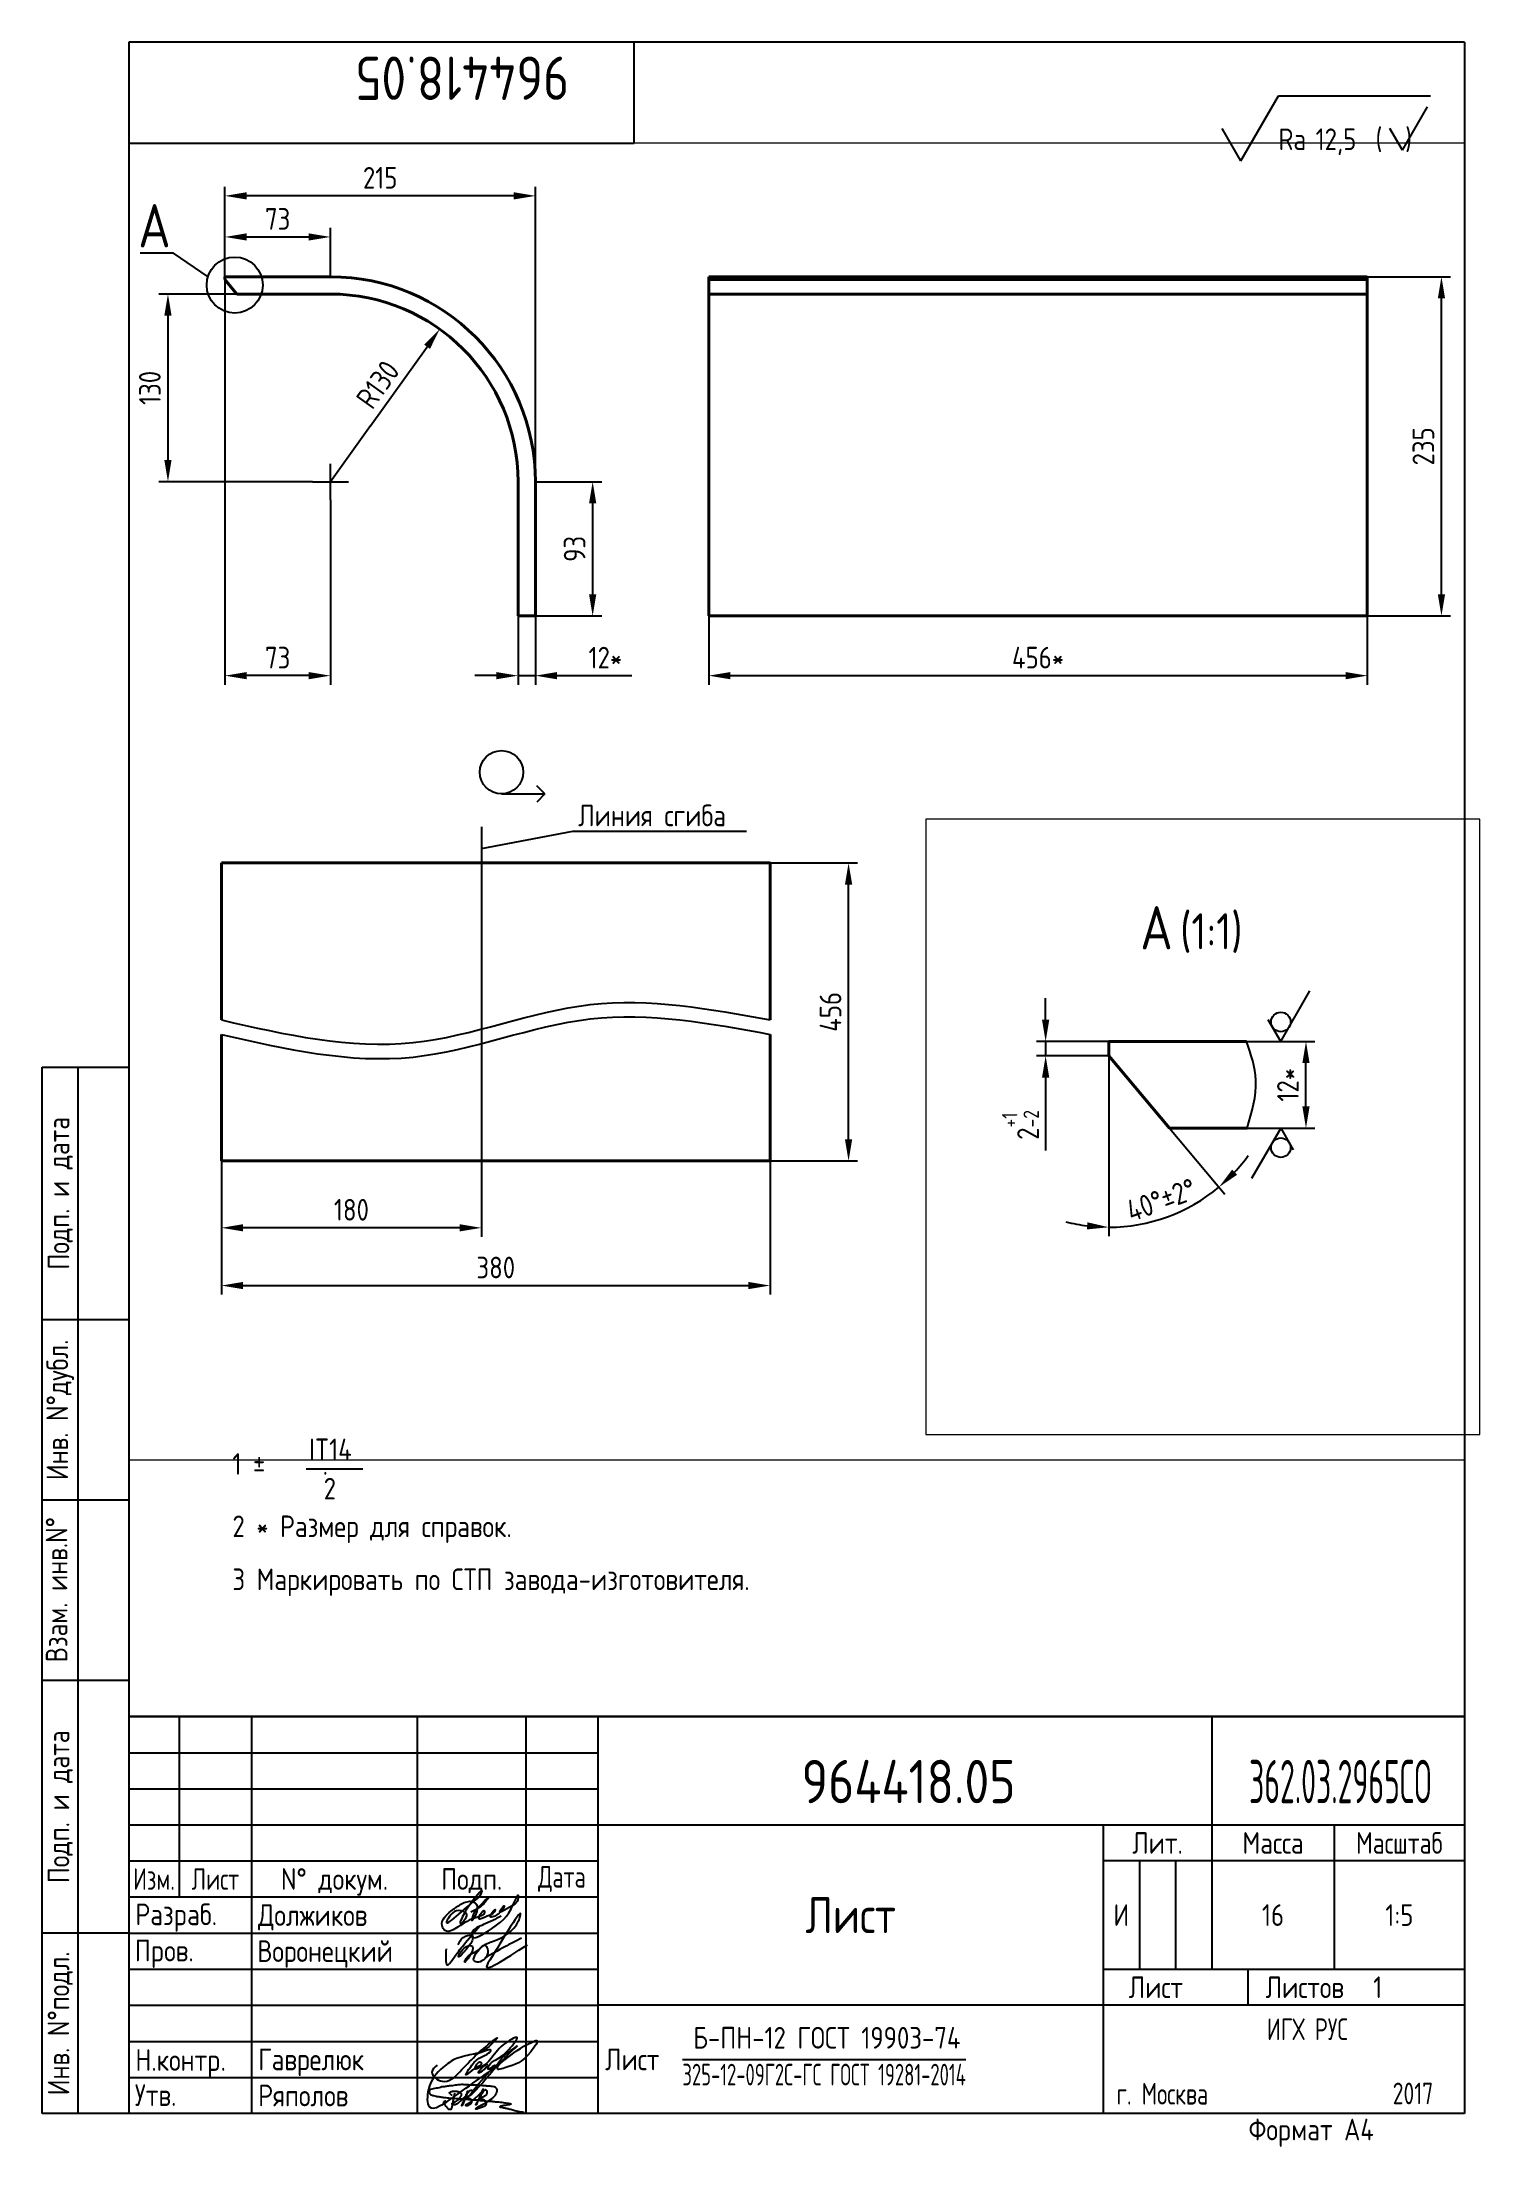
# Paper-space layout 'A4_MCad' of a CAD drawing. Header units: millimetres. Extents: x 12 to 211, y 0 to 292.
# The model-space entities are those that its viewports show. They can reach past a viewport. Long polylines and large blocks are cut down to what shows.
import ezdxf
from ezdxf.enums import TextEntityAlignment as Align

# ---------------------------------------------------------------- set-up
doc = ezdxf.new("R2010")
doc.units = ezdxf.units.MM
doc.header["$LTSCALE"] = 10
doc.linetypes.add('CENTER', pattern=[2, 1.25, -0.25, 0.25, -0.25])
doc.linetypes.add('PHANTOM', pattern=[2.5, 1.25, -0.25, 0.25, -0.25, 0.25, -0.25])
for name, color, linetype in [('Bord', 1, 'Continuous'), ('CEN', 5, 'CENTER'), ('Cont', 6, 'Continuous'), ('DIM', 7, 'Continuous'), ('PHAN', 5, 'PHANTOM'), ('Text', 3, 'Continuous'), ('Textb', 6, 'Continuous')]:
    doc.layers.add(name, color=color, linetype=linetype)
doc.styles.add('Style1', font='romans.shx', dxfattribs={"width": 0.8})
doc.dimstyles.new('Lin', dxfattribs={"dimtxt": 3, "dimasz": 3, "dimexe": 1.25, "dimexo": 0, "dimgap": 1, "dimtad": 1, "dimdec": 3, "dimtxsty": 'Style1', "dimcen": 2.5, "dimclrt": 3, "dimadec": 0, "dimazin": 0, "dimtfac": 1, "dimtdec": 3, "dimtmove": 0, "dimatfit": 3, "dimldrblk": 'DOT', "dimfxl": 1, "dimarcsym": 0})
doc.dimstyles.new('Lin5', dxfattribs={"dimscale": 5, "dimtxt": 3, "dimasz": 3, "dimexe": 1.25, "dimexo": 0, "dimgap": 1, "dimtad": 1, "dimdec": 3, "dimtxsty": 'Style1', "dimcen": 2.5, "dimclrt": 3, "dimadec": 0, "dimazin": 0, "dimtfac": 1, "dimtdec": 3, "dimtmove": 0, "dimatfit": 3, "dimldrblk": 'DOT', "dimfxl": 1, "dimarcsym": 0})

psp = doc.layouts.new('A4_MCad')

# ---------------------------------------------------------------- texts
at = {"layer": 'Text', "style": 'Style1', "width": 0.8}
for s, p in [('1 %%P     .', (38.21, 93.5)), ('IT14', (48.83, 95.52)), ('2', (50.85, 90.08)), ('2 * Размер для справок.', (38.21, 84.86)), ('3 Маркировать по СТП завода-изготовителя.', (38.21, 77.52))]:
    psp.add_text(s, height=3, dxfattribs=at).set_placement(p)

msp = doc.modelspace()

# ---------------------------------------------------------------- texts
at = {"layer": 'Text', "style": 'Style1', "width": 0.8}
msp.add_text('Линия сгиба', height=15, dxfattribs=at).set_placement((806.6225, -164.3264))

# ---------------------------------------------------------------- blocks, each defined once
blk = doc.blocks.new('A4')
at = {"layer": 'Bord'}
for p, q in [((20, 55), (85, 55)), ((20, 50), (85, 50)), ((20, 45), (85, 45)), ((160, 40), (160, 25)), ((165, 40), (165, 25)), ((20, 30), (85, 30)), ((20, 25), (85, 25)), ((20, 20), (85, 20)), ((20, 15), (85, 15)), ((20, 10), (85, 10))]:
    blk.add_line(p, q, dxfattribs=at)
at = {"layer": 'Cont'}
for p, q in [((205, 292), (20, 292)), ((20, 292), (20, 5)), ((90, 278), (90, 292)), ((205, 292), (205, 5)), ((20, 278), (90, 278)), ((8, 5), (8, 150)), ((8, 150), (20, 150)), ((13, 5), (13, 150)), ((8, 115), (20, 115)), ((20, 90), (8, 90)), ((20, 65), (8, 65)), ((205, 60), (20, 60)), ((20, 60), (205, 60)), ((27, 60), (27, 35)), ((37, 60), (37, 5)), ((60, 5), (60, 60)), ((75, 60), (75, 5)), ((85, 5), (85, 60)), ((170, 60), (170, 25)), ((85, 45), (205, 45)), ((155, 5), (155, 45)), ((187, 25), (187, 45)), ((20, 40), (85, 40)), ((205, 40), (155, 40)), ((85, 35), (20, 35)), ((20, 30), (8, 30)), ((155, 25), (205, 25)), ((175, 25), (175, 20)), ((205, 20), (85, 20)), ((20, 5), (8, 5)), ((205, 5), (20, 5))]:
    blk.add_line(p, q, dxfattribs=at)
at = {"layer": 'Text', "style": 'Style1', "width": 0.8}
for s, p in [('Подп. и дата', (10.5, 132.5)), ('Инв. N%%dдубл.', (10.5, 102.5)), ('Взам. инв.N%%d ', (10, 78.38)), ('Подп. и дата', (10.5, 47.5)), ('Инв. N%%dподл.', (10.5, 17.5))]:
    blk.add_text(s, height=3, rotation=90, dxfattribs=at).set_placement(p, align=Align.MIDDLE)
at = {"layer": 'Text', "style": 'Style1'}
for s, width, p in [('Лит.', 0.8, (162.5, 42.5)), ('Масса', 0.8, (178.5, 42.5)), ('Масштаб', 0.75, (196, 42.5)), ('Изм.', 0.7, (23.5, 37.5)), ('Лист', 0.7, (32, 37.5)), ('N%%d докум.', 0.8, (48.5, 37.5)), ('Подп.', 0.8, (67.5, 37.5)), ('Лист', 0.8, (162.27, 22.5)), ('Листов', 0.8, (182.9, 22.5))]:
    blk.add_text(s, height=3, dxfattribs=dict(at, width=width)).set_placement(p, align=Align.MIDDLE_CENTER)
at = {"layer": 'Text', "style": 'Style1', "width": 0.7}
for s, p in [('Дата', (80, 37.5)), ('ИГХ РУС', (183.27, 16.69))]:
    blk.add_text(s, height=3, dxfattribs=at).set_placement(p, align=Align.MIDDLE)
at = {"layer": 'Text', "style": 'Style1'}
for s, width, p in [('Разpаб.', 0.8, (20.92, 31.1)), ('Пpов.', 0.8, (20.84, 26.08)), ('Н.контp.', 0.8, (20.92, 10.92)), ('Утв.', 0.8, (20.84, 6.06)), ('г. Москва', 0.7, (156.83, 6.25)), ('Фоpмат А4', 0.8, (175.11, 1.29))]:
    blk.add_text(s, height=3, dxfattribs=dict(at, width=width)).set_placement(p)
for tag, p, width in [('ФИО', (39, 31), 0.8), ('ФИО', (39, 26), 0.8), ('ГОСТ_СОРТАМЕНТА', (98.19, 14), 0.8), ('ФИО', (39, 11), 0.8), ('ФИО', (39, 6), 0.8), ('200', (192.85, 6.29), 0.7)]:
    blk.add_attdef(tag, p, '', height=3, dxfattribs=dict(at, width=width))
at = {"layer": 'Text', "style": 'Style1', "width": 0.8}
for tag, p in [('И', (157.49, 32.5)), ('700', (178.5, 32.5)), ('1:20', (196, 32.5))]:
    blk.add_attdef(tag, text='', height=3, dxfattribs=at).set_placement(p, align=Align.MIDDLE)
blk.add_attdef('Сборочный_чертеж', text='', height=3, dxfattribs=at).set_placement((120, 21.3), align=Align.CENTER)
for tag, p in [('1', (171.12, 22.5)), ('2', (193, 22.5))]:
    blk.add_attdef(tag, text='', height=3, dxfattribs=at).set_placement(p, align=Align.MIDDLE_CENTER)
blk.add_attdef('ЛИСТ', text='', height=3, dxfattribs=at).set_placement((85.99, 12.5), align=Align.MIDDLE_LEFT)
at = {"layer": 'Text', "style": 'Style1', "width": 0.7}
blk.add_attdef('%%OГОСТ_ТЕХ._ТРЕБОВАНИЙ', text='', height=3, dxfattribs=at).set_placement((98.19, 8), align=Align.BOTTOM_LEFT)
at = {"layer": 'Textb', "style": 'Style1', "width": 0.8}
blk.add_attdef('1234567', (81, 290), '', height=6, rotation=180, dxfattribs=at)
blk.add_attdef('1234567', (123.4, 48), '', height=6, dxfattribs=at)
for tag, height, p in [('123ХЯ', 6, (183.62, 48)), ('НАИМЕНОВАНИЕ', 5, (120, 30))]:
    blk.add_attdef(tag, text='', height=height, dxfattribs=at).set_placement(p, align=Align.CENTER)
blk = doc.blocks.new('A$C314368CF')
at = {"layer": 'Text'}
for q in [(7.18, 6), (1.98, 3)]:
    blk.add_line((3.72, 0), q, dxfattribs=at)
at = {"layer": 'Text', "style": 'Style1', "width": 0.8}
blk.add_text('(  )', height=3, dxfattribs=at).set_placement((0, 0))
blk = doc.blocks.new('sherISO_18')
at = {"layer": 'Cont'}
for p, q in [((-30.94, -16.46), (-25.74, -7.46)), ((-25.74, -7.46), (-4.67, -7.46)), ((-30.94, -16.46), (-33.54, -11.96))]:
    blk.add_line(p, q, dxfattribs=at)
blk.add_blockref('A$C314368CF', (-12.3, -14.96))
at = {"layer": 'Textb', "style": 'Style1', "width": 0.8}
blk.add_text('Ra', height=3, dxfattribs=at).set_placement((-25.74, -14.96))
blk.add_attdef('12,5', (-20.6, -14.96), '', height=3, dxfattribs=at)
blk = doc.blocks.new('A$C63F45750')
at = {"layer": 'Text'}
for points, knots in [([(3.17, 2.37), (3.12, 2.38), (3.04, 2.41), (2.94, 2.5), (2.85, 2.57), (2.79, 2.69), (2.87, 2.77), (2.99, 2.84), (3.16, 2.89), (3.36, 2.93), (3.6, 2.95), (3.82, 2.92), (4.05, 2.87), (4.25, 2.78), (4.45, 2.63), (4.46, 2.42), (4.38, 2.26), (4.28, 2.1), (4.17, 1.94), (4.03, 1.78), (3.89, 1.62), (3.75, 1.52), (3.63, 1.43), (3.49, 1.36), (3.35, 1.3), (3.24, 1.25), (3.16, 1.21), (3.12, 1.15), (3.19, 1.1), (3.27, 1.09), (3.4, 1.07), (3.55, 1.07), (3.72, 1.12), (3.92, 1.19), (4.1, 1.34), (4.26, 1.51), (4.44, 1.65), (4.59, 1.81), (4.74, 1.93), (4.84, 2.04), (4.93, 2.14), (5.07, 2.29), (5.19, 2.53), (5.28, 2.68), (5.35, 2.96), (5.23, 2.66), (5.2, 2.44), (5.04, 2.09), (4.95, 1.81), (4.86, 1.57), (4.75, 1.31), (4.67, 1.12), (4.46, 0.78), (4.62, 1.17), (4.71, 1.45), (4.88, 1.74), (5.01, 2), (5.08, 2.19), (5.19, 2.4), (5.32, 2.58), (5.4, 2.75), (5.52, 2.89), (5.65, 3.04), (5.85, 3.1), (6.02, 3.03), (6.08, 2.87), (6.03, 2.7), (5.9, 2.51), (5.7, 2.37), (5.55, 2.23), (5.4, 2.17), (5.31, 2.12), (5.12, 2.09), (5.35, 2.07), (5.48, 2), (5.64, 1.93), (5.75, 1.8), (5.85, 1.67), (5.89, 1.54), (5.89, 1.37), (5.8, 1.2), (5.63, 1.06), (5.41, 0.94), (5.23, 0.86), (5.02, 0.92), (5.13, 1.1), (5.28, 1.16), (5.44, 1.27), (5.61, 1.36), (5.74, 1.46), (5.86, 1.53), (5.95, 1.61), (6.05, 1.69), (6.15, 1.77), (6.28, 1.87), (6.46, 2.02), (6.65, 2.19), (6.83, 2.37), (6.98, 2.49), (7.11, 2.61), (7.2, 2.74), (7.32, 2.84), (7.42, 2.97), (7.48, 3.08), (7.48, 3.27), (7.34, 3.08), (7.28, 2.94), (7.18, 2.69), (7.1, 2.46), (7, 2.22), (6.93, 1.98), (6.83, 1.78), (6.73, 1.55), (6.67, 1.34), (6.6, 1.14), (6.56, 1.03), (6.39, 0.99), (6.62, 1.33), (6.75, 1.54), (6.93, 1.87), (7.05, 2.08), (7.18, 2.32), (7.33, 2.6), (7.47, 2.89), (7.6, 3.07), (7.79, 3.18), (7.95, 3.01), (8, 2.81), (7.99, 2.62), (7.94, 2.46), (7.83, 2.33), (7.69, 2.22), (7.53, 2.11), (7.37, 2.03), (7.21, 1.99), (7.11, 1.97), (6.89, 1.98), (7.07, 1.94), (7.15, 1.9), (7.27, 1.88), (7.39, 1.84), (7.52, 1.81), (7.62, 1.72), (7.7, 1.62), (7.78, 1.51), (7.83, 1.39), (7.87, 1.26), (7.88, 1.13), (7.86, 0.99), (7.75, 0.88), (7.6, 0.77), (7.4, 0.73), (7.19, 0.66), (6.97, 0.55), (6.71, 0.48), (6.57, 0.44), (6.42, 0.42), (6.52, 0.58), (6.61, 0.64), (6.81, 0.78), (7.06, 0.89), (7.33, 1.04), (7.55, 1.16), (7.7, 1.24), (7.84, 1.32), (7.99, 1.43), (8.21, 1.58), (8.48, 1.76), (8.74, 1.95), (8.97, 2.12), (9.1, 2.29), (9.23, 2.44), (9.3, 2.6), (9.37, 2.74), (9.42, 2.92), (9.45, 3.13), (9.21, 3.48), (8.67, 3.59), (8.09, 3.63), (7.57, 3.66), (7.06, 3.74), (6.57, 3.75), (6.09, 3.74), (5.67, 3.78), (5.28, 3.78), (4.96, 3.81), (4.65, 3.83), (4.31, 3.82), (3.97, 3.79), (3.61, 3.74), (3.22, 3.67), (2.86, 3.66), (2.53, 3.61), (2.18, 3.52), (1.78, 3.54), (1.38, 3.37), (0.96, 3.35), (0.58, 3.24), (0.25, 3.19), (0.03, 3.06), (-0.03, 2.83), (0.02, 2.6), (0.26, 2.38), (0.59, 2.33), (1, 2.2), (1.48, 2.15), (1.93, 2.05), (2.35, 2.02), (2.72, 2.01), (3.11, 1.94), (3.68, 1.94), (4.25, 1.83), (4.91, 1.87), (5.53, 1.76), (6.13, 1.72), (6.73, 1.71), (7.32, 1.62), (7.99, 1.55), (8.64, 1.54), (9.16, 1.46), (9.61, 1.42), (10.03, 1.4), (10.41, 1.32), (10.73, 1.29), (11.01, 1.24), (11.18, 1.23), (11.42, 1.14), (11.18, 1.06), (11.01, 1.03), (10.71, 0.98), (10.37, 0.92), (10.1, 0.91), (9.65, 0.75), (10.22, 0.67), (10.54, 0.59), (11.08, 0.47), (11.61, 0.35), (12.17, 0.15), (12.64, 0.08), (12.98, 0.03), (13.11, 0.01), (13.18, 0)], [0, 0, 0, 0, 0.153866, 0.270441, 0.388867, 0.510533, 0.592156, 0.71333, 0.90842, 1.11344, 1.349254, 1.61246, 1.782219, 2.047249, 2.291879, 2.451528, 2.651081, 2.806158, 3.017979, 3.227348, 3.462381, 3.633009, 3.75766, 3.920516, 4.080796, 4.214529, 4.291786, 4.349969, 4.397594, 4.50822, 4.594826, 4.799244, 4.954392, 5.128468, 5.437537, 5.632649, 5.842485, 6.094987, 6.293219, 6.410959, 6.551192, 6.687808, 7.022147, 7.294342, 7.425356, 7.52079, 7.946481, 8.313051, 8.59833, 8.833695, 9.090496, 9.427695, 9.601191, 9.883219, 10.093306, 10.673943, 10.798776, 10.974628, 11.287247, 11.486184, 11.648652, 11.848902, 12.027194, 12.25348, 12.40059, 12.537783, 12.716293, 12.91523, 13.208551, 13.438489, 13.549668, 13.67779, 13.77127, 13.930001, 14.029091, 14.272112, 14.434836, 14.547084, 14.739051, 14.830983, 15.061241, 15.268922, 15.500489, 15.788979, 15.879568, 16.024283, 16.221854, 16.418714, 16.593102, 16.783247, 16.91018, 17.018213, 17.135263, 17.278205, 17.430482, 17.620087, 17.979626, 18.191789, 18.388716, 18.565718, 18.714854, 18.857929, 19.039974, 19.171375, 19.283034, 19.400085, 19.618058, 19.882245, 20.150781, 20.377854, 20.649532, 20.89723, 21.042543, 21.40016, 21.557817, 21.667145, 21.752781, 21.926256, 22.412297, 22.813145, 22.961412, 23.171289, 23.607257, 23.940428, 24.110007, 24.291214, 24.48084, 24.697609, 24.904078, 25.034245, 25.218018, 25.407651, 25.573473, 25.787447, 25.930292, 26.051316, 26.18846, 26.285312, 26.406799, 26.52425, 26.630463, 26.793722, 26.898606, 27.029313, 27.171012, 27.314101, 27.419918, 27.580557, 27.709367, 27.829268, 28.024364, 28.266961, 28.41242, 28.705761, 28.989137, 29.187748, 29.233768, 29.332802, 29.529535, 29.667094, 30.039923, 30.332117, 30.61061, 30.769982, 30.856778, 31.109923, 31.313488, 31.656425, 32.066331, 32.296628, 32.49714, 32.710276, 32.891468, 33.014834, 33.177747, 33.444503, 33.618009, 34.409008, 34.914636, 35.419802, 35.95397, 36.458179, 36.88069, 37.388403, 37.738353, 38.034261, 38.353468, 38.693154, 39.037638, 39.391136, 39.787481, 40.203773, 40.488977, 40.784975, 41.26625, 41.668005, 42.070065, 42.499388, 42.869834, 43.079573, 43.213439, 43.554591, 43.717296, 44.153724, 44.506336, 45.019111, 45.587859, 45.90191, 46.270392, 46.703958, 47.093115, 47.952647, 48.44014, 49.079253, 49.808223, 50.268654, 50.851051, 51.604831, 52.298429, 52.776925, 53.1907, 53.661988, 54.042386, 54.348524, 54.616841, 54.853814, 54.983777, 55.126096, 55.333328, 55.613101, 56.008732, 56.315809, 56.59982, 56.87931, 57.399251, 57.889617, 58.432507, 59.066698, 59.660314, 59.862668, 60.07277, 60.07277, 60.07277, 60.07277]), ([(2.31, 1.53), (2.26, 1.52), (2.17, 1.51), (2.06, 1.48), (1.93, 1.38), (2.07, 1.25), (2.14, 1.11), (2.26, 0.93), (2.39, 0.72), (2.57, 0.54), (2.71, 0.44), (2.86, 0.4), (3.02, 0.43), (3.14, 0.54), (3.21, 0.79), (3.25, 1.07), (3.31, 1.4), (3.35, 1.67), (3.38, 1.92), (3.47, 2.19), (3.5, 2.43), (3.54, 2.59), (3.56, 2.64)], [0, 0, 0, 0, 0.15847, 0.269731, 0.363591, 0.555514, 0.688037, 0.848606, 1.204359, 1.433632, 1.58673, 1.729549, 1.880686, 2.057874, 2.19169, 2.63505, 2.928153, 3.184121, 3.441863, 3.696117, 4.025873, 4.178055, 4.178055, 4.178055, 4.178055])]:
    blk.add_open_spline(points, degree=3, knots=knots, dxfattribs=at)
blk = doc.blocks.new('ZNAK02')
at = {"layer": 'Textb', "style": 'Style1', "width": 0.8}
blk.add_attdef('А-А', text='', height=6, dxfattribs=at).set_placement((13.92, -0.06), align=Align.RIGHT)
blk.add_attdef('SC(1)', (14.94, -0.06), '', height=5, dxfattribs=at)
blk = doc.blocks.new('*D27')
at = {"layer": 'Defpoints', "color": 0, "transparency": 16777216}
for p in [(89.53, -185.36), (97.75, -185.36), (88.13, -197.36)]:
    blk.add_point(p, dxfattribs=at)
at = {"layer": 'DIM', "color": 0, "lineweight": -2, "transparency": 16777216}
for p, q in [((89.53, -185.36), (99, -185.36)), ((97.75, -194.36), (97.75, -188.36)), ((88.13, -197.36), (99, -197.36))]:
    blk.add_line(p, q, dxfattribs=at)
at = {"layer": 'DIM', "color": 0, "transparency": 16777216}
for points in [[(97.25, -188.36), (98.25, -188.36), (97.75, -185.36)], [(97.25, -194.36), (98.25, -194.36), (97.75, -197.36)]]:
    blk.add_solid(points, dxfattribs=at)
at = {"layer": 'DIM', "color": 3, "transparency": 16777216, "insert": (95.25, -191.36), "char_height": 3, "attachment_point": 5, "rotation": 90, "style": 'Style1'}
blk.add_mtext('12*', dxfattribs=at)
blk = doc.blocks.new('_Dot')
at = {"color": 0, "linetype": 'ByBlock', "lineweight": -2}
blk.add_line((-0.5, 0), (-1, 0), dxfattribs=at)
at = {"color": 0, "linetype": 'ByBlock', "const_width": 0.5}
blk.add_lwpolyline([(-0.25, 0, 1), (0.25, 0, 1)], format="xyb", close=True, dxfattribs=at)
blk = doc.blocks.new('*D29')
at = {"layer": 'Defpoints', "color": 0, "transparency": 16777216}
for p in [(70.44, -185.36), (70.44, -187.36), (70.44, -187.36), (78.83, -197.36), (75.92, -210.46)]:
    blk.add_point(p, dxfattribs=at)
at = {"layer": 'DIM', "color": 0, "lineweight": -2, "transparency": 16777216}
for p, q in [((70.44, -187.36), (70.44, -212.35)), ((78.83, -197.36), (86.5, -206.5))]:
    blk.add_line(p, q, dxfattribs=at)
for start, end in [(317.2476, 324.4953), (270, 310), (255.5047, 262.7524)]:
    blk.add_arc((70.44, -187.36), 23.73, start, end, dxfattribs=at)
at = {"layer": 'DIM', "color": 0, "transparency": 16777216}
for points in [[(88.21, -203.83), (87.52, -203.11), (85.7, -205.54)], [(67.48, -210.41), (67.42, -211.4), (70.44, -211.1)]]:
    blk.add_solid(points, dxfattribs=at)
at = {"layer": 'DIM', "color": 3, "transparency": 16777216, "insert": (77.7, -207.31), "char_height": 3, "attachment_point": 5, "rotation": 20, "style": 'Style1'}
blk.add_mtext('40°%%p2%%d', dxfattribs=at)
blk = doc.blocks.new('*D28')
at = {"layer": 'Defpoints', "color": 0, "transparency": 16777216}
for p in [(70.44, -185.36), (61.69, -187.36), (70.44, -187.36)]:
    blk.add_point(p, dxfattribs=at)
at = {"layer": 'DIM', "color": 0, "lineweight": -2, "transparency": 16777216}
for p, q in [((61.69, -182.36), (61.69, -179.36)), ((70.44, -185.36), (60.44, -185.36)), ((61.69, -185.36), (61.69, -187.36)), ((70.44, -187.36), (60.44, -187.36)), ((61.69, -190.36), (61.69, -200.47))]:
    blk.add_line(p, q, dxfattribs=at)
at = {"layer": 'DIM', "color": 0, "transparency": 16777216}
for points in [[(61.19, -182.36), (62.19, -182.36), (61.69, -185.36)], [(61.19, -190.36), (62.19, -190.36), (61.69, -187.36)]]:
    blk.add_solid(points, dxfattribs=at)
at = {"layer": 'DIM', "color": 3, "transparency": 16777216, "insert": (58.2, -196.92), "char_height": 3, "attachment_point": 5, "rotation": 90, "style": 'Style1'}
blk.add_mtext('2{}{\\H0.71x;\\C3;\\S+1^-2;}', dxfattribs=at)
blk = doc.blocks.new('sherISO_09')
at = {"layer": 'Text'}
for q in [(4.04, 7), (-1.73, 3)]:
    blk.add_line((0, 0), q, dxfattribs=at)
blk.add_circle((0, 2.71), 1.35, dxfattribs=at)
blk = doc.blocks.new('*D30')
at = {"layer": 'Defpoints', "color": 0, "transparency": 16777216}
for p in [(765.02, -18.65), (777.02, -18.65), (777.02, -60)]:
    blk.add_point(p, dxfattribs=at)
at = {"layer": 'DIM', "color": 0, "linetype": 'ByBlock', "lineweight": -2, "transparency": 16777216}
for p, q in [((765.02, -18.65), (765.02, -66.25)), ((777.02, -18.65), (777.02, -66.25)), ((750.02, -60), (735.02, -60)), ((765.02, -60), (777.02, -60)), ((792.02, -60), (843.87, -60))]:
    blk.add_line(p, q, dxfattribs=at)
at = {"layer": 'DIM', "color": 0, "transparency": 16777216}
for points in [[(750.02, -57.5), (750.02, -62.5), (765.02, -60)], [(792.02, -57.5), (792.02, -62.5), (777.02, -60)]]:
    blk.add_solid(points, dxfattribs=at)
at = {"layer": 'DIM', "color": 3, "transparency": 16777216, "insert": (825.45, -47.5), "char_height": 15, "attachment_point": 5, "style": 'Style1'}
blk.add_mtext('12*', dxfattribs=at)
blk = doc.blocks.new('*D31')
at = {"layer": 'Defpoints', "color": 0, "transparency": 16777216}
for p in [(897.1, -18.65), (1353.1, -18.65), (1353.1, -60)]:
    blk.add_point(p, dxfattribs=at)
at = {"layer": 'DIM', "color": 0, "linetype": 'ByBlock', "lineweight": -2, "transparency": 16777216}
for p, q in [((897.1, -18.65), (897.1, -66.25)), ((1353.1, -18.65), (1353.1, -66.25)), ((912.1, -60), (1338.1, -60))]:
    blk.add_line(p, q, dxfattribs=at)
at = {"layer": 'DIM', "color": 0, "transparency": 16777216}
for points in [[(912.1, -57.5), (912.1, -62.5), (897.1, -60)], [(1338.1, -57.5), (1338.1, -62.5), (1353.1, -60)]]:
    blk.add_solid(points, dxfattribs=at)
at = {"layer": 'DIM', "color": 3, "transparency": 16777216, "insert": (1125.1, -47.5), "char_height": 15, "attachment_point": 5, "style": 'Style1'}
blk.add_mtext('456*', dxfattribs=at)
blk = doc.blocks.new('*D32')
at = {"layer": 'Defpoints', "color": 0, "transparency": 16777216}
for p in [(1353.1, 216.35), (1404.5, 216.35), (1353.1, -18.65)]:
    blk.add_point(p, dxfattribs=at)
at = {"layer": 'DIM', "color": 0, "linetype": 'ByBlock', "lineweight": -2, "transparency": 16777216}
for p, q in [((1353.1, 216.35), (1410.75, 216.35)), ((1404.5, -3.65), (1404.5, 201.35)), ((1353.1, -18.65), (1410.75, -18.65))]:
    blk.add_line(p, q, dxfattribs=at)
at = {"layer": 'DIM', "color": 0, "transparency": 16777216}
for points in [[(1402, 201.35), (1407, 201.35), (1404.5, 216.35)], [(1402, -3.65), (1407, -3.65), (1404.5, -18.65)]]:
    blk.add_solid(points, dxfattribs=at)
at = {"layer": 'DIM', "color": 3, "transparency": 16777216, "insert": (1392, 98.85), "char_height": 15, "attachment_point": 5, "rotation": 90, "style": 'Style1'}
blk.add_mtext('235', dxfattribs=at)
blk = doc.blocks.new('*D33')
at = {"layer": 'Defpoints', "color": 0, "transparency": 16777216}
for p in [(561.94, 272.39), (561.94, 216.35), (777.02, 74.35)]:
    blk.add_point(p, dxfattribs=at)
at = {"layer": 'DIM', "color": 0, "linetype": 'ByBlock', "lineweight": -2, "transparency": 16777216}
for p, q in [((561.94, 216.35), (561.94, 278.64)), ((777.02, 74.35), (777.02, 278.64)), ((762.02, 272.39), (576.94, 272.39))]:
    blk.add_line(p, q, dxfattribs=at)
at = {"layer": 'DIM', "color": 0, "transparency": 16777216}
for points in [[(576.94, 274.89), (576.94, 269.89), (561.94, 272.39)], [(762.02, 274.89), (762.02, 269.89), (777.02, 272.39)]]:
    blk.add_solid(points, dxfattribs=at)
at = {"layer": 'DIM', "color": 3, "transparency": 16777216, "insert": (669.48, 284.89), "char_height": 15, "attachment_point": 5, "style": 'Style1'}
blk.add_mtext('215', dxfattribs=at)
blk = doc.blocks.new('*D34')
at = {"layer": 'Defpoints', "color": 0, "transparency": 16777216}
for p in [(710.71, 180.03), (635.02, 74.35)]:
    blk.add_point(p, dxfattribs=at)
at = {"layer": 'DIM', "color": 0, "linetype": 'ByBlock', "lineweight": -2, "transparency": 16777216}
blk.add_line((662.8, 113.14), (701.98, 167.84), dxfattribs=at)
at = {"layer": 'DIM', "color": 0, "transparency": 16777216}
blk.add_solid([(699.95, 169.29), (704.01, 166.38), (710.71, 180.03)], dxfattribs=at)
at = {"layer": 'DIM', "color": 3, "transparency": 16777216, "insert": (667.86, 141.67), "char_height": 15, "attachment_point": 5, "rotation": 54.3885, "style": 'Style1'}
blk.add_mtext('R130', dxfattribs=at)
blk = doc.blocks.new('*D35')
at = {"layer": 'Defpoints', "color": 0, "transparency": 16777216}
for p in [(561.94, 214.35), (635.02, 61.85), (561.94, -60)]:
    blk.add_point(p, dxfattribs=at)
at = {"layer": 'DIM', "color": 0, "linetype": 'ByBlock', "lineweight": -2, "transparency": 16777216}
for p, q in [((561.94, 214.35), (561.94, -66.25)), ((635.02, 61.85), (635.02, -66.25)), ((620.02, -60), (576.94, -60))]:
    blk.add_line(p, q, dxfattribs=at)
at = {"layer": 'DIM', "color": 0, "transparency": 16777216}
for points in [[(576.94, -57.5), (576.94, -62.5), (561.94, -60)], [(620.02, -57.5), (620.02, -62.5), (635.02, -60)]]:
    blk.add_solid(points, dxfattribs=at)
at = {"layer": 'DIM', "color": 3, "transparency": 16777216, "insert": (598.48, -47.5), "char_height": 15, "attachment_point": 5, "style": 'Style1'}
blk.add_mtext('73', dxfattribs=at)
blk = doc.blocks.new('*D36')
at = {"layer": 'Defpoints', "color": 0, "transparency": 16777216}
for p in [(570.33, 204.35), (522.5, 74.35), (622.52, 74.35)]:
    blk.add_point(p, dxfattribs=at)
at = {"layer": 'DIM', "color": 0, "linetype": 'ByBlock', "lineweight": -2, "transparency": 16777216}
for p, q in [((570.33, 204.35), (516.25, 204.35)), ((522.5, 189.35), (522.5, 89.35)), ((622.52, 74.35), (516.25, 74.35))]:
    blk.add_line(p, q, dxfattribs=at)
at = {"layer": 'DIM', "color": 0, "transparency": 16777216}
for points in [[(520, 189.35), (525, 189.35), (522.5, 204.35)], [(520, 89.35), (525, 89.35), (522.5, 74.35)]]:
    blk.add_solid(points, dxfattribs=at)
at = {"layer": 'DIM', "color": 3, "transparency": 16777216, "insert": (510, 139.35), "char_height": 15, "attachment_point": 5, "rotation": 90, "style": 'Style1'}
blk.add_mtext('130', dxfattribs=at)
blk = doc.blocks.new('*D37')
at = {"layer": 'Defpoints', "color": 0, "transparency": 16777216}
for p in [(559.56, -396.15), (939.56, -396.15), (939.56, -482.5)]:
    blk.add_point(p, dxfattribs=at)
at = {"layer": 'DIM', "color": 0, "linetype": 'ByBlock', "lineweight": -2, "transparency": 16777216}
for p, q in [((559.56, -396.15), (559.56, -488.75)), ((939.56, -396.15), (939.56, -488.75)), ((574.56, -482.5), (924.56, -482.5))]:
    blk.add_line(p, q, dxfattribs=at)
at = {"layer": 'DIM', "color": 0, "transparency": 16777216}
for points in [[(574.56, -480), (574.56, -485), (559.56, -482.5)], [(924.56, -480), (924.56, -485), (939.56, -482.5)]]:
    blk.add_solid(points, dxfattribs=at)
at = {"layer": 'DIM', "color": 3, "transparency": 16777216, "insert": (749.56, -470), "char_height": 15, "attachment_point": 5, "style": 'Style1'}
blk.add_mtext('380', dxfattribs=at)
blk = doc.blocks.new('*D38')
at = {"layer": 'Defpoints', "color": 0, "transparency": 16777216}
for p in [(559.56, -396.15), (739.56, -421.15), (559.56, -442.5)]:
    blk.add_point(p, dxfattribs=at)
at = {"layer": 'DIM', "color": 0, "linetype": 'ByBlock', "lineweight": -2, "transparency": 16777216}
for p, q in [((559.56, -396.15), (559.56, -448.75)), ((739.56, -421.15), (739.56, -448.75)), ((724.56, -442.5), (574.56, -442.5))]:
    blk.add_line(p, q, dxfattribs=at)
at = {"layer": 'DIM', "color": 0, "transparency": 16777216}
for points in [[(574.56, -440), (574.56, -445), (559.56, -442.5)], [(724.56, -440), (724.56, -445), (739.56, -442.5)]]:
    blk.add_solid(points, dxfattribs=at)
at = {"layer": 'DIM', "color": 3, "transparency": 16777216, "insert": (649.56, -430), "char_height": 15, "attachment_point": 5, "style": 'Style1'}
blk.add_mtext('180', dxfattribs=at)
blk = doc.blocks.new('*D39')
at = {"layer": 'Defpoints', "color": 0, "transparency": 16777216}
for p in [(939.56, -189.67), (993.88, -189.67), (939.56, -396.15)]:
    blk.add_point(p, dxfattribs=at)
at = {"layer": 'DIM', "color": 0, "linetype": 'ByBlock', "lineweight": -2, "transparency": 16777216}
for p, q in [((939.56, -189.67), (1000.13, -189.67)), ((993.88, -381.15), (993.88, -204.67)), ((939.56, -396.15), (1000.13, -396.15))]:
    blk.add_line(p, q, dxfattribs=at)
at = {"layer": 'DIM', "color": 0, "transparency": 16777216}
for points in [[(991.38, -204.67), (996.38, -204.67), (993.88, -189.67)], [(991.38, -381.15), (996.38, -381.15), (993.88, -396.15)]]:
    blk.add_solid(points, dxfattribs=at)
at = {"layer": 'DIM', "color": 3, "transparency": 16777216, "insert": (981.38, -292.91), "char_height": 15, "attachment_point": 5, "rotation": 90, "style": 'Style1'}
blk.add_mtext('456', dxfattribs=at)
blk = doc.blocks.new('ZNAK09')
at = {"layer": 'Cont'}
for p, q in [((14.528, 0.216), (13.396, 1.348)), ((8.513, 0.216), (14.528, 0.216)), ((14.528, 0.216), (13.396, -0.915))]:
    blk.add_line(p, q, dxfattribs=at)
blk.add_circle((8.513, 3.216), 3, dxfattribs=at)
at = {"layer": 'Textb', "style": 'Style1', "width": 0.8}
blk.add_attdef('А', text='', height=6, dxfattribs=at).set_placement((3.832, 0.216), align=Align.RIGHT)
blk = doc.blocks.new('ZNAK01')
at = {"layer": 'Textb', "style": 'Style1', "width": 0.8}
blk.add_attdef('А', text='', height=6, dxfattribs=at).set_placement((3.951, -0.02), align=Align.RIGHT)
blk.add_attdef('SC(1)', (5.072, -0.02), '', height=5, dxfattribs=at)
blk = doc.blocks.new('*D42')
at = {"layer": 'Defpoints', "color": 0, "transparency": 16777216}
for p in [(635.02, 243.92), (561.94, 216.35), (635.02, 216.35)]:
    blk.add_point(p, dxfattribs=at)
at = {"layer": 'DIM', "color": 0, "linetype": 'ByBlock', "lineweight": -2, "transparency": 16777216}
for p, q in [((561.94, 216.35), (561.94, 250.17)), ((635.02, 216.35), (635.02, 250.17)), ((576.94, 243.92), (620.02, 243.92))]:
    blk.add_line(p, q, dxfattribs=at)
at = {"layer": 'DIM', "color": 0, "transparency": 16777216}
for points in [[(576.94, 246.42), (576.94, 241.42), (561.94, 243.92)], [(620.02, 246.42), (620.02, 241.42), (635.02, 243.92)]]:
    blk.add_solid(points, dxfattribs=at)
at = {"layer": 'DIM', "color": 3, "transparency": 16777216, "insert": (598.48, 256.42), "char_height": 15, "attachment_point": 5, "style": 'Style1'}
blk.add_mtext('73', dxfattribs=at)
blk = doc.blocks.new('*D43')
at = {"layer": 'Defpoints', "color": 0, "transparency": 16777216}
for p in [(777.02, 74.35), (816.66, 74.35), (777.02, -18.65)]:
    blk.add_point(p, dxfattribs=at)
at = {"layer": 'DIM', "color": 0, "linetype": 'ByBlock', "lineweight": -2, "transparency": 16777216}
for p, q in [((777.02, 74.35), (822.91, 74.35)), ((816.66, -3.65), (816.66, 59.35)), ((777.02, -18.65), (822.91, -18.65))]:
    blk.add_line(p, q, dxfattribs=at)
at = {"layer": 'DIM', "color": 0, "transparency": 16777216}
for points in [[(814.16, 59.35), (819.16, 59.35), (816.66, 74.35)], [(814.16, -3.65), (819.16, -3.65), (816.66, -18.65)]]:
    blk.add_solid(points, dxfattribs=at)
at = {"layer": 'DIM', "color": 3, "transparency": 16777216, "insert": (804.16, 27.85), "char_height": 15, "attachment_point": 5, "rotation": 90, "style": 'Style1'}
blk.add_mtext('93', dxfattribs=at)

# ---------------------------------------------------------------- dimensions: what is measured, and where the dimension line sits
at = {"layer": 'DIM'}
for base, p1, p2, override, picture, middle in [((561.9379, 272.3887), (777.0167, 74.346), (561.9379, 216.346), {"dimdec": 0, "dimarcsym": 1}, '*D33', (669.4773, 284.8887)), ((635.0168, 243.9226), (561.9379, 216.346), (635.0168, 216.346), {"dimdec": 0, "dimarcsym": 1}, '*D42', (598.4773, 256.4226)), ((561.9379, -60.0014), (635.0168, 61.846), (561.9379, 214.346), {"dimdec": 0, "dimarcsym": 1}, '*D35', (598.4773, -47.5014)), ((939.5566, -482.5047), (559.5566, -396.1487), (939.5566, -396.1487), {"dimarcsym": 1}, '*D37', (749.5566, -470.0047)), ((559.5566, -442.5025), (739.5566, -421.1487), (559.5566, -396.1487), {"dimarcsym": 1}, '*D38', (649.5566, -430.0025))]:
    dim = msp.add_linear_dim(base=base, p1=p1, p2=p2, dimstyle='Lin5', override=override, dxfattribs=at)
    dim.commit()
    dim.dimension.update_dxf_attribs({"geometry": picture, "text_midpoint": middle})
for base, p1, p2, picture, middle in [((1404.4999, 216.346), (1353.0982, -18.654), (1353.0982, 216.346), '*D32', (1391.9999, 98.846)), ((522.4974, 74.346), (570.3289, 204.346), (622.5168, 74.346), '*D36', (509.9974, 139.346)), ((816.6552, 74.346), (777.0167, -18.654), (777.0168, 74.346), '*D43', (804.1552, 27.846))]:
    dim = msp.add_linear_dim(base=base, p1=p1, p2=p2, angle=90, dimstyle='Lin5', override={"dimarcsym": 1}, dxfattribs=at)
    dim.commit()
    dim.dimension.update_dxf_attribs({"geometry": picture, "text_midpoint": middle})
dim = msp.add_radius_dim(center=(635.0168, 74.346), mpoint=(710.714, 180.0339), dimstyle='Lin5', override={"dimarcsym": 1}, dxfattribs=at)
dim.commit()
dim.dimension.update_dxf_attribs({"geometry": '*D34', "text_midpoint": (678.0228, 134.3907), "dimtype": 164})
for base, p1, p2, override, picture, middle in [((777.0167, -60.0014), (765.0168, -18.654), (777.0167, -18.654), {"dimarcsym": 1}, '*D30', (825.4453, -47.5014)), ((1353.0982, -60.0014), (897.1024, -18.654), (1353.0982, -18.654), {"dimdec": 0, "dimarcsym": 1}, '*D31', (1125.1003, -47.5014))]:
    dim = msp.add_linear_dim(base=base, p1=p1, p2=p2, text='<>*', dimstyle='Lin5', override=override, dxfattribs=at)
    dim.commit()
    dim.dimension.update_dxf_attribs({"geometry": picture, "text_midpoint": middle})
for base, p1, p2, text, dimstyle, override, picture, middle in [((61.6892, -187.3629), (70.4428, -185.3629), (70.4428, -187.3629), '<>{}{\\H0.71x;\\C3;\\S+1^-2;}', 'Lin', {"dimtp": 1, "dimtm": 2}, '*D28', (58.2042, -196.9166)), ((993.8839, -189.6659), (939.5566, -396.1487), (939.5566, -189.6659), '456', 'Lin5', {"dimdec": 0, "dimarcsym": 1}, '*D39', (981.3839, -292.9073))]:
    dim = msp.add_linear_dim(base=base, p1=p1, p2=p2, angle=90, text=text, dimstyle=dimstyle, override=override, dxfattribs=at)
    dim.commit()
    dim.dimension.update_dxf_attribs({"geometry": picture, "text_midpoint": middle})
dim = msp.add_angular_dim_2l(base=(75.9158, -210.4554), line1=((70.4428, -185.3629), (70.4428, -187.3629)), line2=((70.4428, -187.3629), (78.8338, -197.3629)), text='<>%%p2%%d', dimstyle='Lin', dxfattribs=at)
dim.commit()
dim.dimension.update_dxf_attribs({"geometry": '*D29', "text_midpoint": (77.7046, -207.3146)})
dim = msp.add_linear_dim(base=(97.7454, -185.3629), p1=(88.1302, -197.3629), p2=(89.5327, -185.3629), angle=90, text='<>*', dimstyle='Lin', dxfattribs=at)
dim.commit()
dim.dimension.update_dxf_attribs({"geometry": '*D27', "text_midpoint": (95.2454, -191.3629)})

# ---------------------------------------------------------------- linework, layer by layer
at = {"layer": 'Bord'}
for points, knots in [([(89.5969, -197.3629), (90.2622, -195.1359), (91.4672, -191.1022), (90.1311, -187.1383), (89.5327, -185.3629)], [0, 0, 0, 0, 6.77094026, 12.26358991, 12.26358991, 12.26358991, 12.26358991]), ([(559.5566, -298.5092), (604.0413, -308.6482), (690.3091, -328.3104), (814.0823, -275.3302), (897.788, -290.7932), (939.5566, -298.5092)], [0, 0, 0, 0, 133.6406814, 259.1650993, 384.18528336, 384.18528336, 384.18528336, 384.18528336]), ([(559.5566, -308.5092), (604.0413, -318.6482), (690.3091, -338.3104), (814.0823, -285.3302), (897.788, -300.7932), (939.5566, -308.5092)], [0, 0, 0, 0, 133.6406814, 259.1650993, 384.18528336, 384.18528336, 384.18528336, 384.18528336])]:
    msp.add_open_spline(points, degree=3, knots=knots, dxfattribs=at)
at = {"layer": 'CEN'}
for p, q in [((635.0168, 61.846), (635.0168, 86.846)), ((622.5168, 74.346), (647.5168, 74.346))]:
    msp.add_line(p, q, dxfattribs=at)
at = {"layer": 'Cont', "lineweight": 40}
for p, q in [((635.0168, 216.346), (561.9379, 216.346)), ((561.9379, 216.346), (561.9379, 214.346)), ((897.1024, 216.346), (1353.0982, 216.346)), ((897.1024, 216.346), (897.1024, -18.654)), ((1353.0982, -18.654), (1353.0982, 216.346)), ((561.9379, 214.346), (570.3289, 204.346)), ((897.1024, 214.346), (1353.0982, 214.346)), ((635.0168, 204.346), (570.3289, 204.346)), ((897.1024, 204.346), (1353.0982, 204.346)), ((765.0168, -18.654), (765.0168, 74.346)), ((777.0167, -18.654), (777.0167, 74.346)), ((777.0167, -18.654), (765.0168, -18.654)), ((897.1024, -18.654), (1353.0982, -18.654)), ((70.4428, -185.3629), (89.5327, -185.3629)), ((70.4428, -185.3629), (70.4428, -187.3629)), ((70.4428, -187.3629), (78.8338, -197.3629)), ((559.5566, -189.6659), (559.5566, -298.5092)), ((559.5566, -189.6659), (939.5566, -189.6659)), ((939.5566, -189.6659), (939.5566, -298.5092)), ((78.8338, -197.3629), (89.5969, -197.3629)), ((559.5566, -308.5092), (559.5566, -396.1487)), ((939.5566, -308.5092), (939.5566, -396.1487)), ((559.5566, -396.1487), (939.5566, -396.1487))]:
    msp.add_line(p, q, dxfattribs=at)
for radius in [142, 130]:
    msp.add_arc((635.0168, 74.346), radius, 0, 90, dxfattribs=at)
at = {"layer": 'DIM'}
for p, q in [((526.2575, 232.7786), (503.3649, 232.7786)), ((550.2567, 216.3755), (526.2575, 232.7786)), ((662.8001, 113.1369), (635.0168, 74.346)), ((739.5566, -179.6458), (802.9947, -167.757)), ((802.9947, -167.757), (923.1147, -167.757))]:
    msp.add_line(p, q, dxfattribs=at)
msp.add_circle((568.7665, 210.6047), 19.3884, dxfattribs=at)
at = {"layer": 'PHAN'}
msp.add_line((739.5566, -164.6659), (739.5566, -421.1487), dxfattribs=at)

# ---------------------------------------------------------------- block references
at = {"layer": 'DIM'}
ref = msp.add_blockref('ZNAK01', (504.6542, 236.793), dxfattribs=dict(at, xscale=5, yscale=5, zscale=5))
ref.add_attrib('А', 'А', dxfattribs={"layer": 'Textb', "height": 30, "style": 'Style1', "width": 0.8}).set_placement((524.4069, 236.694), align=Align.RIGHT)
at = {"layer": 'DIM', "xscale": 5, "yscale": 5, "zscale": 5}
msp.add_blockref('ZNAK09', (710.9562, -142.9795), dxfattribs=at)
at = {"layer": 'DIM'}
msp.add_blockref('ZNAK02', (65.3803, -172.5349), dxfattribs=at).add_auto_attribs({'А-А': 'А', 'SC(1)': '(1:1)'})
msp.add_blockref('sherISO_09', (94.264, -185.3629), dxfattribs=at)
at = {"layer": 'DIM', "rotation": 180}
msp.add_blockref('sherISO_09', (94.264, -197.3629), dxfattribs=at)

msp.set_redraw_order([(e.dxf.handle, doc.entitydb.next_handle()) for e in msp.query("TEXT MTEXT ATTDEF DIMENSION ARC_DIMENSION")])  # texts and dimensions are drawn at this point

# ---------------------------------------------------------------- linework, layer by layer
at = {"layer": 'Cont'}
psp.add_line((208.85, 292), (208.85, 5), dxfattribs=at)
at = {"layer": 'Text'}
psp.add_line((48.43, 94.31), (56.29, 94.31), dxfattribs=at)
for points, knots in [([(75.42, 32.37), (74.66, 31.95), (73.34, 31.23), (71.47, 30.64), (71.15, 28.71), (76.07, 31.81), (76.4, 32.42), (77.82, 35.45), (77.78, 34.01), (76.91, 33.89), (74.71, 32.41), (76.03, 34.17), (75.49, 32.65), (72.97, 31.54), (74.86, 33.71), (74.31, 32.51), (73.59, 32.54), (71.72, 31.3), (73.06, 33.56), (73.18, 32.47), (71.27, 32.03), (70, 31.19), (67.86, 29.84), (66.81, 31.58), (68.31, 32.99), (69.72, 33.96), (71, 34.59), (71.96, 34.18), (72.37, 33.19), (71.07, 30.88), (71.77, 33.16), (72.37, 33.61), (74.02, 35.43), (73.03, 33.97), (72.3, 33.43), (71.5, 33.04), (71.25, 32.92)], [0, 0, 0, 0, 2.703743, 4.672825, 5.02799, 7.955933, 13.437489, 13.883188, 14.189441, 16.413959, 17.478513, 18.47964, 18.959294, 20.910841, 22.003091, 22.470554, 23.533771, 24.710748, 26.01626, 26.201331, 27.488187, 30.382065, 32.258784, 33.069724, 35.439902, 37.010787, 38.612861, 39.32109, 39.818865, 41.83144, 42.782113, 44.494961, 45.867914, 46.467245, 48.290622, 49.101188, 49.101188, 49.101188, 49.101188]), ([(69.77, 31.59), (70.19, 32.5), (70.73, 33.69), (72.99, 36.25), (72.54, 35.09), (71.04, 34.06), (66.83, 29.95), (68.48, 32.69), (69.46, 33.37), (71.03, 32.68), (70.39, 31.88), (69.87, 31.19), (69.71, 31.45), (69.75, 31.54), (69.77, 31.59)], [0, 0, 0, 0, 4.062617, 5.226919, 5.800291, 6.663227, 11.774431, 12.938639, 14.11351, 15.354081, 16.396133, 16.918576, 17.03251, 17.182794, 17.182794, 17.182794, 17.182794]), ([(69.5, 28.4), (69.66, 28.77), (69.98, 29.52), (72.48, 30.08), (70.67, 27.63), (69.15, 26.3), (70.21, 28.29), (72.35, 28.37), (69.88, 25.07), (70.94, 27.28), (72.11, 27.17), (73.08, 28.68), (73.92, 27.3), (73.08, 25.96), (71.05, 25.96), (72.63, 28.36), (75.04, 29.03), (77.41, 30.32), (78.9, 34.75), (75.12, 28.21), (72.45, 24.07), (75.92, 26.34), (79.06, 28.4)], [0, 0, 0, 0, 1.213353, 2.399709, 5.497648, 5.861317, 7.611627, 8.43806, 10.837371, 11.583123, 13.461301, 14.534506, 15.162086, 17.217848, 17.944717, 20.123775, 21.948027, 26.460707, 27.144718, 34.52243, 35.159468, 41.304292, 41.304292, 41.304292, 41.304292]), ([(67.81, 27.84), (67.77, 27.39), (67.71, 26.72), (67.86, 25.18), (69.2, 27.08), (70.33, 28.51), (71.71, 30.12), (72.51, 31.06)], [0, 0, 0, 0, 1.523947, 2.237958, 3.351836, 5.856423, 9.374056, 9.374056, 9.374056, 9.374056]), ([(78.24, 29.29), (77.47, 28.9), (75.75, 28.02), (74.08, 27.07), (73.16, 26.54)], [0, 0, 0, 0, 2.587978, 5.77327, 5.77327, 5.77327, 5.77327]), ([(66.55, 11.7), (66.21, 11.39), (65.33, 10.58), (67.72, 8.72), (70.86, 11.98), (72.35, 13.6), (75.24, 15.81), (73.34, 13.74), (71.93, 13.21), (69.23, 12.83), (66.93, 11.17), (65.2, 9.12), (65.05, 4.61), (71.2, 8.98), (74.96, 11.58), (78.24, 14.29), (80.91, 15.42), (78.59, 12.08), (77.3, 11.77), (73.99, 10.71), (76.25, 13.14), (78.32, 14.86), (75.63, 13.05), (74.53, 10.95), (69.75, 5.82), (72.35, 9.3), (75.46, 12.53), (73.33, 10.72), (73.88, 12.05), (75.04, 12.58), (76.23, 13.44), (78.49, 16.28), (74.87, 14.18), (74.57, 12.87), (71.53, 10.27), (73.14, 10.96), (73.75, 12.19), (72.69, 11.41), (71.39, 10.88), (72.44, 12.52), (72.8, 11.81), (71.73, 11.35), (69.92, 9.59), (71.41, 11.83), (72.33, 12.79), (73.48, 13.11), (74.44, 14.14), (73.19, 13.66), (72.15, 13.26)], [0, 0, 0, 0, 1.17994, 3.087717, 5.863103, 12.338328, 12.854096, 14.088578, 16.834551, 19.302558, 21.570562, 25.210018, 27.650956, 31.348291, 40.129863, 44.562748, 45.223917, 46.979401, 51.214655, 52.099288, 55.323111, 56.227801, 58.471865, 60.028126, 65.752911, 68.466223, 71.038525, 71.934922, 72.780229, 73.495807, 76.028152, 77.999346, 80.11892, 83.1954, 85.334448, 86.270878, 87.060466, 88.110212, 88.803314, 89.989889, 90.197567, 90.706974, 92.884587, 94.19917, 96.055742, 97.375783, 97.753899, 99.636325, 99.636325, 99.636325, 99.636325])]:
    psp.add_open_spline(points, degree=3, knots=knots, dxfattribs=at)

# ---------------------------------------------------------------- block references
ref = psp.add_blockref('A4', (3.85, 0))
ref.add_attrib('ФИО', 'Должиков', (41.76, 31), dxfattribs={"layer": 'Text', "height": 3, "style": 'Style1', "width": 0.8})
ref.add_attrib('ФИО', 'Воронецкий', (41.65, 26), dxfattribs={"layer": 'Text', "height": 3, "style": 'Style1', "width": 0.8})
ref.add_attrib('ФИО', 'Гаврелюк', (41.78, 11), dxfattribs={"layer": 'Text', "height": 3, "style": 'Style1', "width": 0.8})
ref.add_attrib('ФИО', 'Ряполов', (41.78, 6), dxfattribs={"layer": 'Text', "height": 3, "style": 'Style1', "width": 0.8})
ref.add_attrib('123ХЯ', '362.03.2965СО', dxfattribs={"layer": 'Textb', "height": 6, "style": 'Style1', "width": 0.48}).set_placement((191.65, 48), align=Align.CENTER)
ref.add_attrib('1234567', '964418.05', (117.04, 48), dxfattribs={"layer": 'Textb', "height": 6, "style": 'Style1', "width": 0.8})
ref.add_attrib('НАИМЕНОВАНИЕ', 'Лист', dxfattribs={"layer": 'Textb', "height": 5, "style": 'Style1', "width": 0.8}).set_placement((123.85, 30), align=Align.CENTER)
ref.add_attrib('ЛИСТ', 'Лист', dxfattribs={"layer": 'Text', "height": 3, "style": 'Style1', "width": 0.8}).set_placement((89.83, 12.5), align=Align.MIDDLE_LEFT)
ref.add_attrib('ГОСТ_СОРТАМЕНТА', 'Б-ПН-12 ГОСТ 19903-74', (102.03, 14), dxfattribs={"layer": 'Text', "height": 3, "style": 'Style1', "width": 0.8})
ref.add_attrib('%%OГОСТ_ТЕХ._ТРЕБОВАНИЙ', '%%O325-12-09Г2С-ГС ГОСТ 19281-2014', dxfattribs={"layer": 'Text', "height": 3, "style": 'Style1', "width": 0.6}).set_placement((100.54, 8), align=Align.BOTTOM_LEFT)
ref.add_attrib('И', 'И', dxfattribs={"layer": 'Text', "height": 3, "style": 'Style1', "width": 0.8}).set_placement((161.33, 32.5), align=Align.MIDDLE)
ref.add_attrib('700', '16', dxfattribs={"layer": 'Text', "height": 3, "style": 'Style1', "width": 0.8}).set_placement((182.35, 32.5), align=Align.MIDDLE)
ref.add_attrib('1:20', '1:5', dxfattribs={"layer": 'Text', "height": 3, "style": 'Style1', "width": 0.8}).set_placement((199.85, 32.5), align=Align.MIDDLE)
ref.add_attrib('2', '1', dxfattribs={"layer": 'Text', "height": 3, "style": 'Style1', "width": 0.8}).set_placement((196.85, 22.5), align=Align.MIDDLE_CENTER)
ref.add_attrib('200', '2017', (198.92, 6.29), dxfattribs={"layer": 'Text', "height": 3, "style": 'Style1', "width": 0.7})
ref.add_attrib('1234567', '964418.05', (84.85, 290), dxfattribs={"layer": 'Textb', "height": 6, "rotation": 180, "style": 'Style1', "width": 0.8})
at = {"layer": 'Cont'}
psp.add_blockref('sherISO_18', (208.85, 292), dxfattribs=at).add_auto_attribs({'12,5': '12,5'})
psp.add_blockref('A$C63F45750', (65.46, 5.18), dxfattribs=at)

psp.set_redraw_order([(e.dxf.handle, doc.entitydb.next_handle()) for e in psp.query("TEXT MTEXT ATTDEF DIMENSION ARC_DIMENSION")])  # texts and dimensions are drawn at this point

# ---------------------------------------------------------------- viewports
at = {"layer": 'Defpoints'}
psp.add_viewport(center=(116.35, 186.79), size=(185, 182.413), view_center_point=(957.8675, -147.1482), view_height=912.06501, dxfattribs=at)
psp.add_viewport(center=(172.64, 141.7), size=(76.73, 85.253), view_center_point=(83.4786, -197.1971), view_height=85.25312, status=3, dxfattribs=at)

doc.saveas('drawing.dxf')
